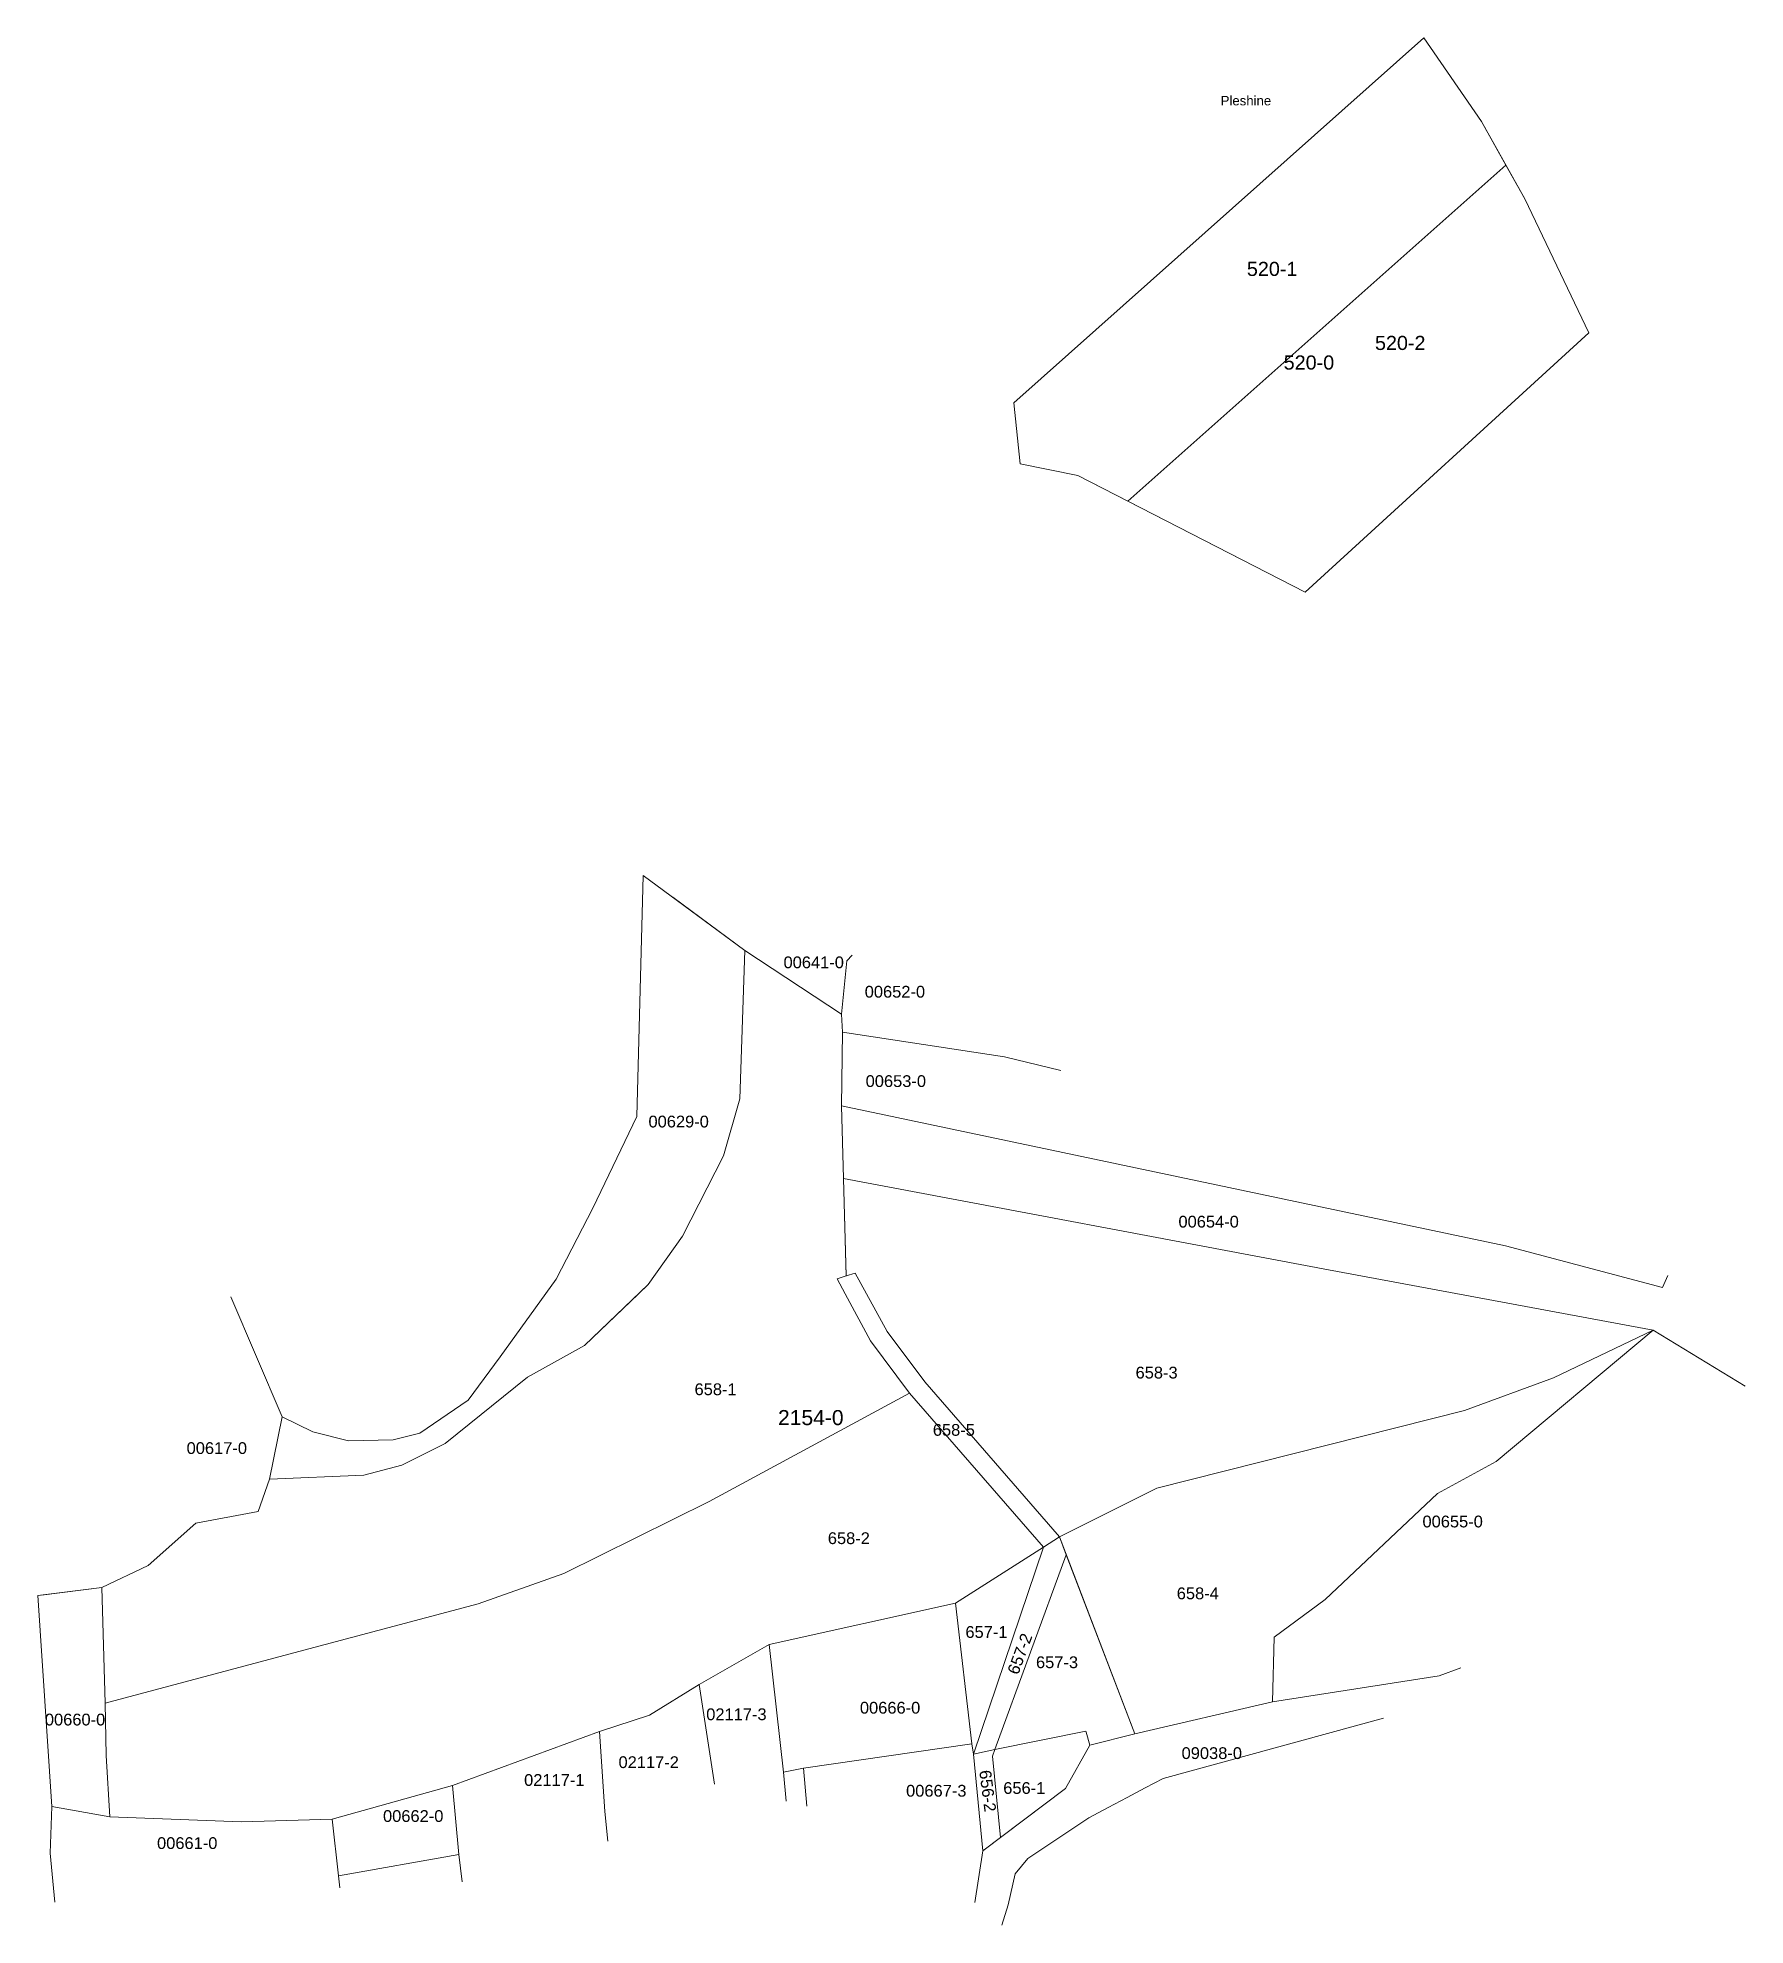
# Model space of a CAD drawing. Header units: metres. Extents: x 7509010 to 7511825, y 4688301 to 4691181.
# Drawn here: x 7509296.9 to 7509659.4, y 4689679.4 to 4690080.3 of the extents above; entities that cross this region are included whole.
import ezdxf
from ezdxf.enums import TextEntityAlignment as Align

# ---------------------------------------------------------------- set-up
doc = ezdxf.new("R2010")
doc.units = ezdxf.units.M
doc.layers.get('0').update_dxf_attribs({"lineweight": 0})
for name, color, linetype, lineweight in [('nr parc fqinj', 8, 'Continuous', 0), ('Nr Parceles Baze', 7, 'Continuous', 0), ('Nr-Ri', 1, 'Continuous', 0), ('Par-Re', 1, 'Continuous', 0), ('parc baze poligon', 7, 'Continuous', 0), ('parc fqinje', 8, 'Continuous', 0)]:
    doc.layers.add(name, color=color, linetype=linetype, lineweight=lineweight)
doc.styles.get("Standard").update_dxf_attribs({"font": 'arial.ttf'})

msp = doc.modelspace()

# ---------------------------------------------------------------- texts
at = {"layer": 'Nr Parceles Baze'}
for s, height, p in [('Pleshine', 2, (7509548.04, 4690065.94)), ('520-0', 3, (7509561.41, 4690009.83)), ('2154-0', 3.2, (7509454.07, 4689785.66))]:
    msp.add_text(s, height=height, dxfattribs=at).set_placement(p)
at = {"layer": 'Nr-Ri'}
for s, height, p in [('520-1', 3, (7509553.6, 4690029.71)), ('520-2', 3, (7509580.79, 4690013.99)), ('658-3', 2.5, (7509529.97, 4689795.56)), ('658-1', 2.5, (7509436.35, 4689792.02)), ('658-5', 2.5, (7509486.93, 4689783.4)), ('658-2', 2.5, (7509464.64, 4689760.4)), ('658-4', 2.5, (7509538.71, 4689748.68)), ('657-1', 2.5, (7509493.85, 4689740.47)), ('657-3', 2.5, (7509508.83, 4689734.05)), ('656-1', 2.5, (7509501.88, 4689707.34))]:
    msp.add_text(s, height=height, dxfattribs=at).set_placement(p)
msp.add_text('657-2', height=2.5, rotation=69.6929, dxfattribs=at).set_placement((7509505.02, 4689732.47))
at = {"layer": 'Nr-Ri', "linetype": 'Continuous'}
msp.add_text('656-2', height=2.5, rotation=277.4107, dxfattribs=at).set_placement((7509496.78, 4689712.24))

# ---------------------------------------------------------------- blocks, each defined once
blk = doc.blocks.new('ACMAP_ANN_TEMPLATE_PIN-SUN')
blk.add_attdef('PIN', text='', height=2).set_placement((366708.21, 310584.18), align=Align.MIDDLE)

# ---------------------------------------------------------------- linework, layer by layer
at = {"layer": 'Par-Re', "flags": 128}
for points in [[(7509608.55, 4690053.27), (7509603.39, 4690062.49), (7509591.16, 4690080.3), (7509504.13, 4690002.8), (7509505.46, 4689989.84), (7509517.68, 4689987.3), (7509528.31, 4689981.85)], [(7509626.18, 4690017.61), (7509612.57, 4690046.08), (7509608.55, 4690053.27), (7509528.31, 4689981.85), (7509565.95, 4689962.53)]]:
    msp.add_lwpolyline(points, close=True, dxfattribs=at)
msp.add_lwpolyline([(7509528.31, 4689981.85), (7509608.55, 4690053.27)], dxfattribs=at)
at = {"layer": 'Par-Re', "linetype": 'Continuous'}
for points in [[(7509320.36, 4689755.86), (7509310.56, 4689751.17), (7509311.21, 4689726.61), (7509311.21, 4689726.6), (7509352.35, 4689737.59), (7509390.42, 4689747.68), (7509408.59, 4689754.15), (7509439.48, 4689769.46), (7509482, 4689792.48), (7509473.73, 4689803.58), (7509468.35, 4689813.54), (7509466.61, 4689816.76), (7509468.55, 4689817.35), (7509467.98, 4689838), (7509467.58, 4689853.47), (7509467.78, 4689869.14), (7509467.58, 4689872.91), (7509447.03, 4689886.44), (7509445.97, 4689854.98), (7509442.47, 4689842.85), (7509433.82, 4689825.8), (7509426.52, 4689815.52), (7509424.46, 4689813.54), (7509413, 4689802.54), (7509400.87, 4689795.81), (7509383.44, 4689781.75), (7509374.25, 4689777.16), (7509366.14, 4689775), (7509346.13, 4689774.19), (7509343.74, 4689767.29), (7509330.46, 4689764.85)], [(7509468.55, 4689817.3), (7509467.98, 4689838)], [(7509311.24, 4689726.61), (7509352.35, 4689737.59), (7509390.42, 4689747.68), (7509408.59, 4689754.15), (7509439.48, 4689769.46), (7509482, 4689792.48)]]:
    msp.add_lwpolyline(points, dxfattribs=at)
for points in [[(7509599.8, 4689788.8), (7509618.69, 4689795.72), (7509639.85, 4689805.79), (7509639.85, 4689805.79), (7509570.9, 4689818.63), (7509467.98, 4689838), (7509468.55, 4689817.35), (7509470.47, 4689817.93), (7509477.24, 4689805.53), (7509485.25, 4689794.87), (7509513.82, 4689761.92), (7509534.46, 4689772.3)], [(7509570.22, 4689748.65), (7509594.09, 4689771.11), (7509606.54, 4689777.94), (7509639.85, 4689805.79), (7509618.69, 4689795.72), (7509599.8, 4689788.8), (7509534.46, 4689772.3), (7509513.82, 4689761.92), (7509529.81, 4689720.1), (7509559.01, 4689726.86), (7509559.38, 4689740.62)], [(7509482, 4689792.48), (7509510.42, 4689759.74), (7509491.74, 4689747.86), (7509452.16, 4689739.09), (7509437.35, 4689730.57), (7509426.76, 4689724.04), (7509416.2, 4689720.57), (7509384.95, 4689709.11), (7509359.46, 4689701.95), (7509340.21, 4689701.4), (7509312.25, 4689702.45), (7509311.48, 4689715.48), (7509311.21, 4689726.61), (7509352.35, 4689737.59), (7509390.42, 4689747.68), (7509408.59, 4689754.15), (7509439.48, 4689769.46)], [(7509515.27, 4689758.11), (7509513.82, 4689761.92), (7509510.43, 4689759.76), (7509495.55, 4689715.81), (7509500.12, 4689716.74)], [(7509510.42, 4689759.74), (7509491.74, 4689747.86), (7509495.22, 4689717.96), (7509495.55, 4689715.81)], [(7509515.27, 4689758.12), (7509500.12, 4689716.74), (7509519.43, 4689720.65), (7509519.48, 4689720.48), (7509520.24, 4689717.67), (7509529.81, 4689720.1)], [(7509520.24, 4689717.67), (7509519.48, 4689720.48), (7509519.43, 4689720.65), (7509500.12, 4689716.74), (7509499.61, 4689715.34), (7509501.29, 4689698.08), (7509515.1, 4689708.48)], [(7509499.61, 4689715.34), (7509500.12, 4689716.74), (7509495.55, 4689715.81), (7509497.54, 4689695.27), (7509501.29, 4689698.09)]]:
    msp.add_lwpolyline(points, close=True, dxfattribs=at)
at = {"layer": 'parc baze poligon'}
msp.add_lwpolyline([(7509626.18, 4690017.61), (7509565.95, 4689962.53), (7509517.68, 4689987.3), (7509505.46, 4689989.84), (7509504.13, 4690002.8), (7509591.16, 4690080.3), (7509603.39, 4690062.49), (7509612.57, 4690046.08), (7509626.18, 4690017.61)], dxfattribs=at)
msp.add_lwpolyline([(7509495.55, 4689715.81), (7509495.22, 4689717.96), (7509491.74, 4689747.86), (7509452.16, 4689739.09), (7509437.35, 4689730.57), (7509426.76, 4689724.04), (7509416.2, 4689720.57), (7509384.95, 4689709.11), (7509359.46, 4689701.95), (7509340.21, 4689701.4), (7509312.25, 4689702.45), (7509311.48, 4689715.48), (7509311.21, 4689726.61), (7509310.56, 4689751.17), (7509320.36, 4689755.86), (7509330.46, 4689764.85), (7509343.74, 4689767.29), (7509346.13, 4689774.19), (7509366.14, 4689775), (7509374.25, 4689777.16), (7509383.44, 4689781.75), (7509400.87, 4689795.81), (7509413, 4689802.54), (7509426.52, 4689815.52), (7509433.82, 4689825.8), (7509442.47, 4689842.85), (7509445.97, 4689854.98), (7509447.03, 4689886.44), (7509467.58, 4689872.91), (7509467.78, 4689869.14), (7509467.58, 4689853.47), (7509467.98, 4689838), (7509570.9, 4689818.63), (7509639.85, 4689805.79), (7509606.54, 4689777.94), (7509594.09, 4689771.11), (7509570.22, 4689748.65), (7509559.38, 4689740.62), (7509559.01, 4689726.86), (7509529.81, 4689720.1), (7509520.24, 4689717.67), (7509515.1, 4689708.48), (7509497.54, 4689695.26)], close=True, dxfattribs=at)
at = {"layer": 'parc fqinje'}
for points in [[(7509346.13, 4689774.19), (7509348.83, 4689787.43), (7509355.32, 4689784.2), (7509362.89, 4689782.29), (7509372.36, 4689782.57), (7509378.03, 4689783.92), (7509388.31, 4689790.95), (7509395.07, 4689800.15), (7509406.96, 4689816.65), (7509414.78, 4689831.75), (7509424.09, 4689851.2), (7509425.44, 4689902.37), (7509447.03, 4689886.44), (7509445.97, 4689854.98), (7509442.47, 4689842.85), (7509433.82, 4689825.8), (7509426.52, 4689815.52), (7509413, 4689802.54), (7509400.87, 4689795.81), (7509383.44, 4689781.75), (7509374.25, 4689777.16), (7509366.14, 4689775), (7509346.13, 4689774.19)], [(7509299.91, 4689704.7), (7509296.93, 4689749.47), (7509310.56, 4689751.17), (7509311.21, 4689726.61), (7509311.48, 4689715.48), (7509312.25, 4689702.45), (7509299.91, 4689704.7)], [(7509491.74, 4689747.86), (7509495.22, 4689717.96), (7509459.47, 4689712.78), (7509455.22, 4689711.96), (7509452.16, 4689739.09), (7509491.74, 4689747.86)], [(7509359.46, 4689701.95), (7509384.95, 4689709.11), (7509386.29, 4689694.44), (7509360.78, 4689689.92), (7509359.46, 4689701.95)]]:
    msp.add_lwpolyline(points, close=True, dxfattribs=at)
for points in [[(7509469.82, 4689885.49), (7509468.66, 4689884.27), (7509467.58, 4689872.91), (7509447.03, 4689886.44), (7509431.71, 4689897.75)], [(7509514.07, 4689860.97), (7509502.17, 4689863.84), (7509467.78, 4689869.14), (7509467.58, 4689872.91), (7509468.66, 4689884.27), (7509469.82, 4689885.49)], [(7509659.39, 4689793.92), (7509639.85, 4689805.79), (7509570.9, 4689818.63), (7509467.98, 4689838), (7509467.58, 4689853.47), (7509608.53, 4689823.7), (7509641.85, 4689814.86), (7509642.97, 4689817.42)], [(7509337.89, 4689812.93), (7509348.83, 4689787.43), (7509346.13, 4689774.19), (7509343.74, 4689767.29), (7509330.46, 4689764.85), (7509320.36, 4689755.86), (7509310.56, 4689751.17), (7509297.72, 4689749.57)], [(7509599.05, 4689734.13), (7509594.38, 4689732.39), (7509559.01, 4689726.86), (7509559.38, 4689740.62), (7509570.22, 4689748.65), (7509594.09, 4689771.11), (7509606.54, 4689777.94), (7509639.85, 4689805.79), (7509659.39, 4689793.92)], [(7509440.61, 4689709.44), (7509437.35, 4689730.57), (7509452.16, 4689739.09), (7509455.22, 4689711.96), (7509455.8, 4689705.81)], [(7509495.84, 4689684.29), (7509497.54, 4689695.26), (7509515.1, 4689708.48), (7509520.24, 4689717.67), (7509529.81, 4689720.1), (7509559.01, 4689726.86), (7509594.38, 4689732.39), (7509599.05, 4689734.13)], [(7509417.96, 4689697.29), (7509417.31, 4689703.59), (7509416.2, 4689720.57), (7509426.76, 4689724.04), (7509437.35, 4689730.57), (7509440.61, 4689709.44)], [(7509582.63, 4689723.41), (7509535.84, 4689710.61), (7509532.03, 4689708.6), (7509528.19, 4689706.57), (7509524.15, 4689704.43), (7509520.08, 4689702.28), (7509507.1, 4689693.63), (7509504.4, 4689690.38), (7509502.95, 4689683.79), (7509501.61, 4689679.45)], [(7509387, 4689688.68), (7509386.29, 4689694.44), (7509384.95, 4689709.11), (7509416.2, 4689720.57), (7509417.31, 4689703.59), (7509417.96, 4689697.29)], [(7509460.21, 4689704.76), (7509459.47, 4689712.78), (7509495.22, 4689717.96), (7509495.55, 4689715.81), (7509497.54, 4689695.26), (7509495.84, 4689684.29)], [(7509300.54, 4689684.34), (7509299.59, 4689694.78), (7509299.91, 4689704.7), (7509312.25, 4689702.45), (7509340.21, 4689701.4), (7509359.46, 4689701.95), (7509360.78, 4689689.92), (7509361.06, 4689687.38)]]:
    msp.add_lwpolyline(points, dxfattribs=at)

# ---------------------------------------------------------------- block references
at = {"layer": 'nr parc fqinj'}
ref = msp.add_blockref('ACMAP_ANN_TEMPLATE_PIN-SUN', (7142753.44, 4379299.75), dxfattribs=at)
ref.add_attrib('PIN', '00641-0', dxfattribs={"layer": '0', "height": 2.5}).set_placement((7509461.65, 4689883.94), align=Align.MIDDLE)
ref = msp.add_blockref('ACMAP_ANN_TEMPLATE_PIN-SUN', (7142770.67, 4379293.52), dxfattribs=at)
ref.add_attrib('PIN', '00652-0', dxfattribs={"layer": '0', "height": 2.5}).set_placement((7509478.88, 4689877.7), align=Align.MIDDLE)
ref = msp.add_blockref('ACMAP_ANN_TEMPLATE_PIN-SUN', (7142770.87, 4379274.53), dxfattribs=at)
ref.add_attrib('PIN', '00653-0', dxfattribs={"layer": '0', "height": 2.5}).set_placement((7509479.08, 4689858.72), align=Align.MIDDLE)
ref = msp.add_blockref('ACMAP_ANN_TEMPLATE_PIN-SUN', (7142724.77, 4379265.94), dxfattribs=at)
ref.add_attrib('PIN', '00629-0', dxfattribs={"layer": '0', "height": 2.5}).set_placement((7509432.98, 4689850.13), align=Align.MIDDLE)
ref = msp.add_blockref('ACMAP_ANN_TEMPLATE_PIN-SUN', (7142837.28, 4379244.68), dxfattribs=at)
ref.add_attrib('PIN', '00654-0', dxfattribs={"layer": '0', "height": 2.5}).set_placement((7509545.48, 4689828.87), align=Align.MIDDLE)
ref = msp.add_blockref('ACMAP_ANN_TEMPLATE_PIN-SUN', (7142626.74, 4379196.6), dxfattribs=at)
ref.add_attrib('PIN', '00617-0', dxfattribs={"layer": '0', "height": 2.5}).set_placement((7509334.94, 4689780.78), align=Align.MIDDLE)
ref = msp.add_blockref('ACMAP_ANN_TEMPLATE_PIN-SUN', (7142889.07, 4379181.01), dxfattribs=at)
ref.add_attrib('PIN', '00655-0', dxfattribs={"layer": '0', "height": 2.5}).set_placement((7509597.28, 4689765.19), align=Align.MIDDLE)
ref = msp.add_blockref('ACMAP_ANN_TEMPLATE_PIN-SUN', (7142737.03, 4379140.07), dxfattribs=at)
ref.add_attrib('PIN', '02117-3', dxfattribs={"layer": '0', "height": 2.5}).set_placement((7509445.24, 4689724.25), align=Align.MIDDLE)
ref = msp.add_blockref('ACMAP_ANN_TEMPLATE_PIN-SUN', (7142769.66, 4379141.46), dxfattribs=at)
ref.add_attrib('PIN', '00666-0', dxfattribs={"layer": '0', "height": 2.5}).set_placement((7509477.86, 4689725.64), align=Align.MIDDLE)
ref = msp.add_blockref('ACMAP_ANN_TEMPLATE_PIN-SUN', (7142596.64, 4379138.95), dxfattribs=at)
ref.add_attrib('PIN', '00660-0', dxfattribs={"layer": '0', "height": 2.5}).set_placement((7509304.85, 4689723.13), align=Align.MIDDLE)
ref = msp.add_blockref('ACMAP_ANN_TEMPLATE_PIN-SUN', (7142837.94, 4379131.82), dxfattribs=at)
ref.add_attrib('PIN', '09038-0', dxfattribs={"layer": '0', "height": 2.5}).set_placement((7509546.15, 4689716), align=Align.MIDDLE)
ref = msp.add_blockref('ACMAP_ANN_TEMPLATE_PIN-SUN', (7142718.42, 4379129.9), dxfattribs=at)
ref.add_attrib('PIN', '02117-2', dxfattribs={"layer": '0', "height": 2.5}).set_placement((7509426.62, 4689714.08), align=Align.MIDDLE)
ref = msp.add_blockref('ACMAP_ANN_TEMPLATE_PIN-SUN', (7142698.38, 4379126.11), dxfattribs=at)
ref.add_attrib('PIN', '02117-1', dxfattribs={"layer": '0', "height": 2.5}).set_placement((7509406.58, 4689710.29), align=Align.MIDDLE)
ref = msp.add_blockref('ACMAP_ANN_TEMPLATE_PIN-SUN', (7142779.45, 4379123.83), dxfattribs=at)
ref.add_attrib('PIN', '00667-3', dxfattribs={"layer": '0', "height": 2.5}).set_placement((7509487.66, 4689708.01), align=Align.MIDDLE)
ref = msp.add_blockref('ACMAP_ANN_TEMPLATE_PIN-SUN', (7142668.42, 4379118.45), dxfattribs=at)
ref.add_attrib('PIN', '00662-0', dxfattribs={"layer": '0', "height": 2.5}).set_placement((7509376.63, 4689702.64), align=Align.MIDDLE)
ref = msp.add_blockref('ACMAP_ANN_TEMPLATE_PIN-SUN', (7142620.45, 4379112.7), dxfattribs=at)
ref.add_attrib('PIN', '00661-0', dxfattribs={"layer": '0', "height": 2.5}).set_placement((7509328.66, 4689696.89), align=Align.MIDDLE)

msp.set_redraw_order([(e.dxf.handle, doc.entitydb.next_handle()) for e in msp.query("TEXT MTEXT ATTDEF DIMENSION ARC_DIMENSION")])  # texts and dimensions are drawn at this point

doc.saveas('drawing.dxf')
